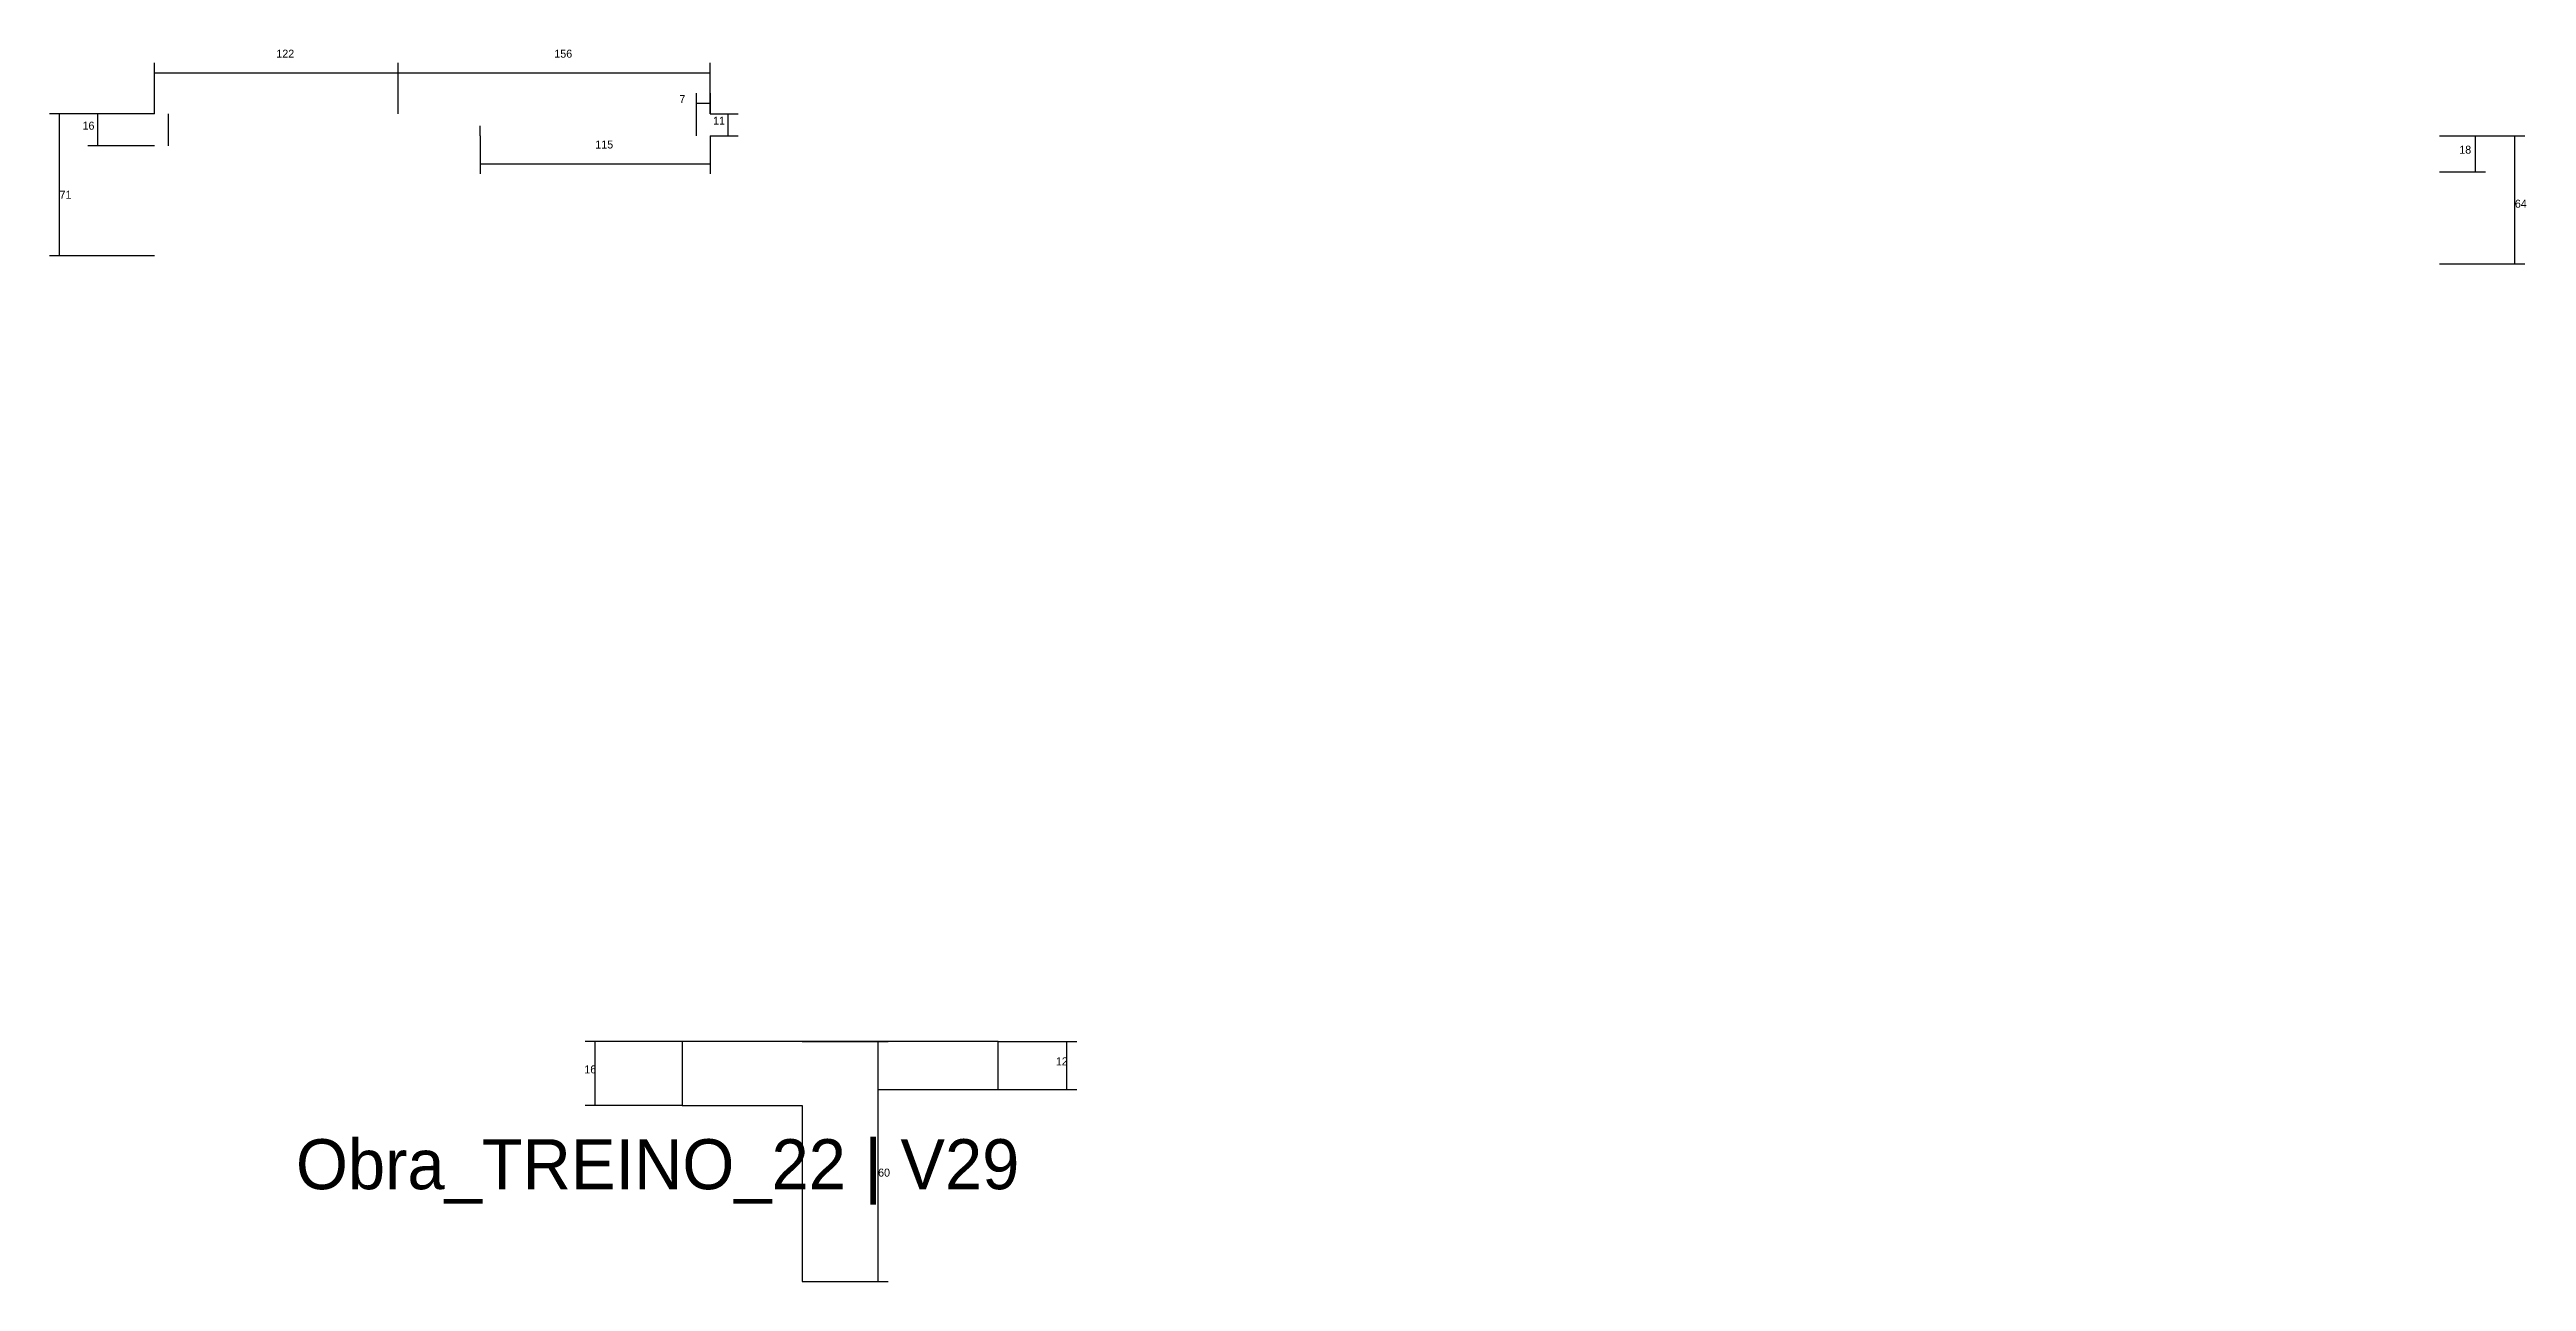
# Model space of a CAD drawing. Header units: metres. Extents: x -2848 to 22762, y -49062 to 1016.
# Drawn here: x 7877 to 9115, y -32056 to -31440 of the extents above; entities that cross this region are included whole.
import ezdxf

# ---------------------------------------------------------------- set-up
doc = ezdxf.new("R2010")
doc.units = ezdxf.units.M
for name, color, linetype in [('CONCRETO', 251, 'Continuous'), ('COTA', 4, 'Continuous'), ('Cota Seção (2x)', 4, 'Continuous'), ('LABEL_ID', 3, 'Continuous'), ('SARR_2.2x7', 40, 'Continuous'), ('SARR_EDITAR', 141, 'Continuous')]:
    doc.layers.add(name, color=color, linetype=linetype)

msp = doc.modelspace()

# ---------------------------------------------------------------- texts
at = {"layer": 'COTA'}
for s, p in [('122', (7990.2, -31444.4)), ('156', (8129.2, -31444.4)), ('7', (8191.7, -31467.1)), ('16', (7893.3, -31480.4)), ('11', (8208.6, -31477.9)), ('115', (8149.7, -31489.8)), ('18', (9081.7, -31492.4)), ('71', (7881.8, -31514.9)), ('64', (9109.5, -31519.4)), ('16', (8144.2, -31952.1)), ('12', (8380, -31948.1))]:
    msp.add_text(s, height=4, dxfattribs=at).set_placement(p)
at = {"layer": 'Cota Seção (2x)'}
msp.add_text('60', height=4, dxfattribs=at).set_placement((8291.1, -32003.7))
at = {"layer": 'LABEL_ID'}
msp.add_text('Obra_TREINO_22 | V29', height=25, dxfattribs=at).set_placement((8000, -32010))

# ---------------------------------------------------------------- linework, layer by layer
at = {"layer": 'CONCRETO'}
msp.add_lwpolyline([(8351.1, -31960.1), (8351.1, -31936.1), (8193.1, -31936.1), (8193.1, -31968.1), (8253.1, -31968.1), (8253.1, -32056.1), (8291.1, -32056.1), (8291.1, -31970.1), (8291.1, -31960.1)], close=True, dxfattribs=at)
at = {"layer": 'COTA'}
for p, q in [((7929.2, -31472.4), (7929.2, -31447)), ((7929.2, -31452), (8051.2, -31452)), ((8051.2, -31472.4), (8051.2, -31447)), ((8051.2, -31472.4), (8051.2, -31447)), ((8051.2, -31452), (8207.2, -31452)), ((8207.2, -31472.4), (8207.2, -31447)), ((8200.3, -31472.4), (8200.3, -31462.1)), ((8200.3, -31467.1), (8207.3, -31467.1)), ((8207.3, -31472.4), (8207.3, -31462.1)), ((7929.2, -31472.4), (7876.8, -31472.4)), ((7881.8, -31543.4), (7881.8, -31472.4)), ((7929.2, -31472.4), (7895.9, -31472.4)), ((7900.9, -31488.4), (7900.9, -31472.4)), ((8207.2, -31472.4), (8221.2, -31472.4)), ((8216.2, -31483.4), (8216.2, -31472.4)), ((7929.2, -31488.4), (7895.9, -31488.4)), ((8092.2, -31483.4), (8092.2, -31502.4)), ((8207.2, -31483.4), (8221.2, -31483.4)), ((8207.2, -31483.4), (8207.2, -31502.4)), ((9071.8, -31483.4), (9094.8, -31483.4)), ((9071.8, -31483.4), (9114.5, -31483.4)), ((9089.8, -31501.4), (9089.8, -31483.4)), ((9109.5, -31547.4), (9109.5, -31483.4)), ((8092.2, -31497.4), (8207.2, -31497.4)), ((9071.8, -31501.4), (9094.8, -31501.4)), ((7929.2, -31543.4), (7876.8, -31543.4)), ((9071.8, -31547.4), (9114.5, -31547.4)), ((8193.1, -31936.1), (8144.7, -31936.1)), ((8149.7, -31968.1), (8149.7, -31936.1)), ((8351.1, -31936.1), (8390.5, -31936.1)), ((8385.5, -31960.1), (8385.5, -31936.1)), ((8351.1, -31960.1), (8390.5, -31960.1)), ((8193.1, -31968.1), (8144.7, -31968.1))]:
    msp.add_line(p, q, dxfattribs=at)
at = {"layer": 'Cota Seção (2x)'}
for p, q in [((8253.1, -31936.1), (8296.1, -31936.1)), ((8291.1, -32056.1), (8291.1, -31936.1)), ((8253.1, -32056.1), (8296.1, -32056.1))]:
    msp.add_line(p, q, dxfattribs=at)
at = {"layer": 'SARR_2.2x7'}
for p, q in [((7936.2, -31488.4), (7936.2, -31472.4)), ((8200.3, -31483.4), (8200.3, -31472.4))]:
    msp.add_line(p, q, dxfattribs=at)
at = {"layer": 'SARR_EDITAR'}
msp.add_line((8092.2, -31483.4), (8092.2, -31478.4), dxfattribs=at)

msp.set_redraw_order([(e.dxf.handle, doc.entitydb.next_handle()) for e in msp.query("TEXT MTEXT ATTDEF DIMENSION ARC_DIMENSION")])  # texts and dimensions are drawn at this point

doc.saveas('drawing.dxf')
